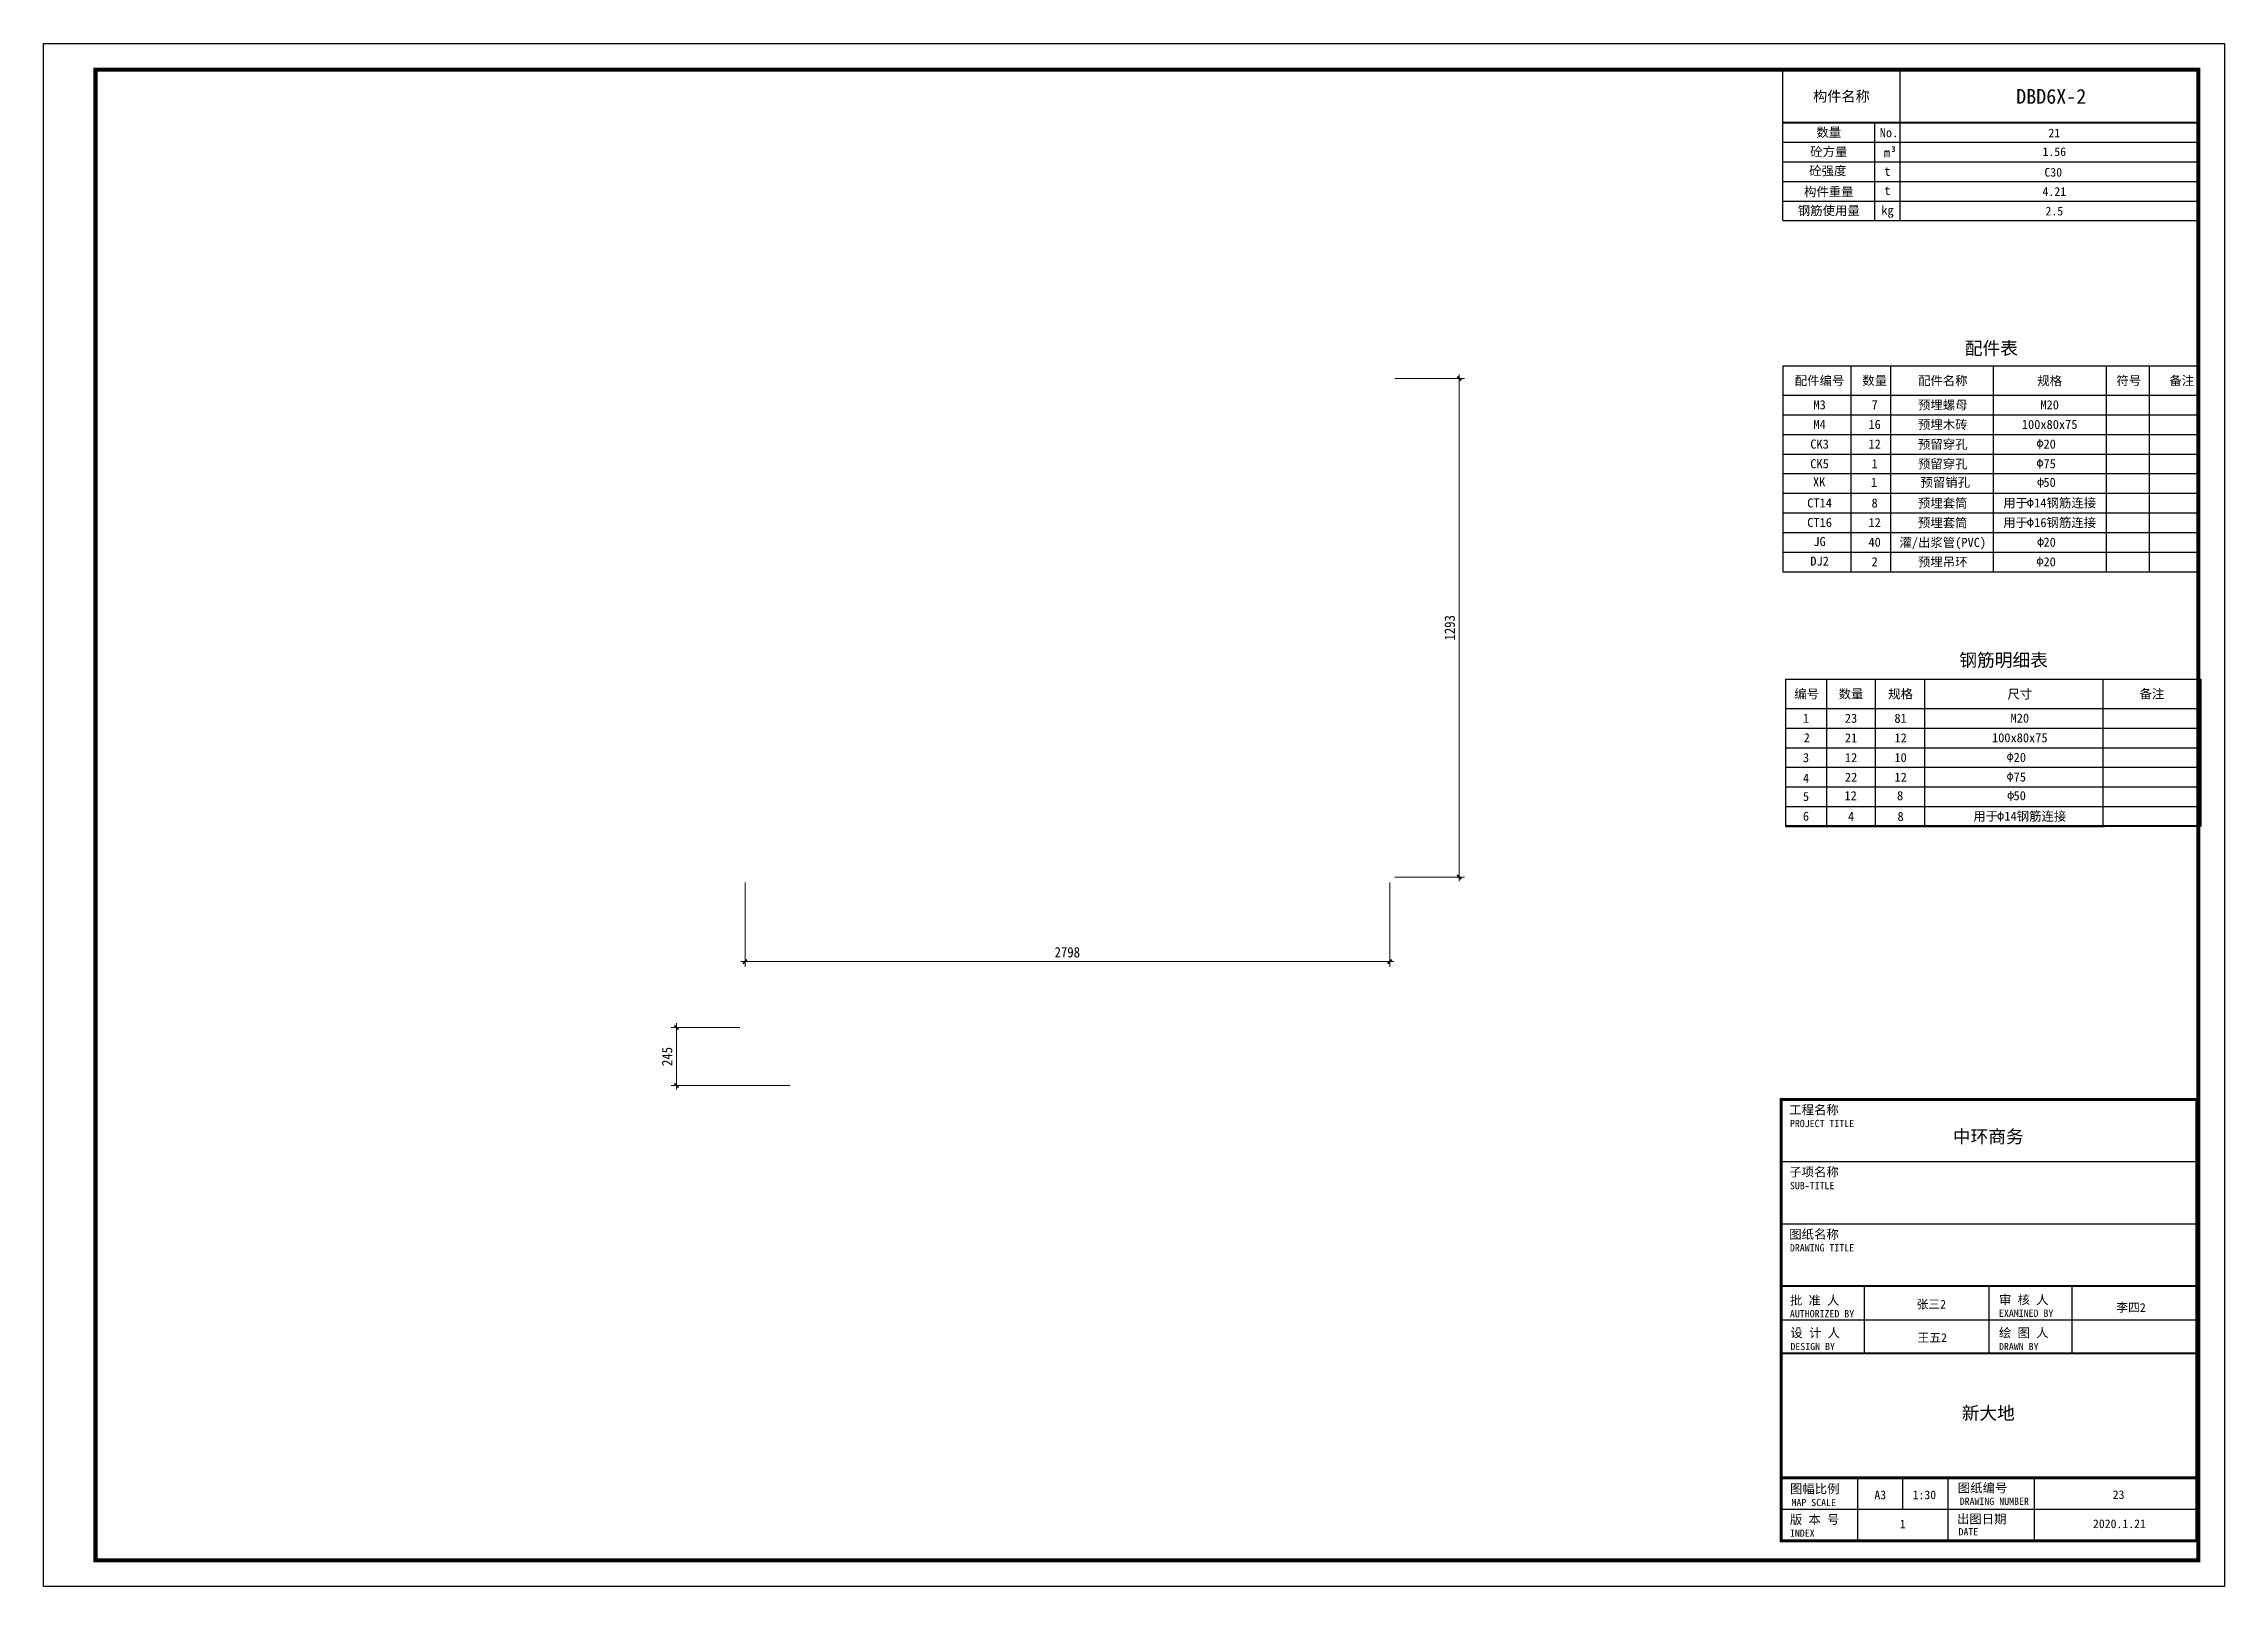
# Model space of a CAD drawing. Header units: millimetres. Extents: x 0 to 28553, y -11737 to 8910.
# Drawn here: x 15953 to 28553, y 0 to 8910 of the extents above; entities that cross this region are included whole.
import ezdxf
from ezdxf.enums import TextEntityAlignment as Align

# ---------------------------------------------------------------- set-up
doc = ezdxf.new("R2010")
doc.units = ezdxf.units.MM
for name, color, linetype in [('DBD6X-2##宽度', 4, 'Continuous'), ('DBD6X-2##配件', 7, 'Continuous'), ('DBD6X-2##钢筋', 7, 'Continuous'), ('DBD6X-2##长度', 4, 'Continuous'), ('DBD6X-2##高度', 4, 'Continuous'), ('图框2', 1, 'Continuous'), ('图框签字栏-图框文字', 255, 'Continuous'), ('图框线', 7, 'Continuous')]:
    doc.layers.add(name, color=color, linetype=linetype)
doc.styles.add('YZ-样式 2', font='simhei.ttf', dxfattribs={"width": 0.9})
doc.styles.add('图框签字栏$0$宋体', font='', dxfattribs={"width": 0.8})
doc.styles.add('图签-样式 2', font='')
doc.styles.add('图签-黑体', font='simhei.ttf')
doc.styles.get('图框签字栏$0$宋体').set_extended_font_data('NSimSun')
doc.styles.get('图签-样式 2').set_extended_font_data('NSimSun')
doc.dimstyles.new('YZ-30', dxfattribs={"dimscale": 30, "dimtxt": 2, "dimasz": 0.8, "dimexe": 1, "dimexo": 1, "dimgap": 0.8, "dimtad": 1, "dimdec": 0, "dimzin": 1, "dimdsep": 46, "dimtxsty": 'YZ-样式 2', "dimblk": 'ARCHTICK', "dimcen": 250, "dimdle": 0.8, "dimclrd": 151, "dimclre": 151, "dimclrt": 7, "dimazin": 0, "dimtfac": 1, "dimtdec": 0, "dimtix": 1, "dimtmove": 2, "dimatfit": 2, "dimldrblk": 'ARCHTICK', "dimfxl": 1, "dimlwd": 9, "dimlwe": 9, "dimarcsym": 0})

msp = doc.modelspace()

# ---------------------------------------------------------------- texts
at = {"layer": 'DBD6X-2##配件', "style": '图签-黑体'}
for s, p in [('配件编号', (26214.5, 6964)), ('数量', (26532.6, 6964)), ('配件名称', (26926.4, 6963.7)), ('规格', (27543.9, 6963.2)), ('符号', (28001.2, 6964)), ('备注', (28306.7, 6964))]:
    msp.add_text(s, height=52.5, dxfattribs=at).set_placement(p, align=Align.MIDDLE_CENTER)
at = {"layer": 'DBD6X-2##配件', "color": 2, "style": '图签-样式 2'}
for s, p in [('M3', (26214.5, 6824.3)), ('7', (26532.6, 6824.3)), ('预埋螺母', (26926.4, 6823.3)), ('M20', (27543.9, 6824)), ('M4', (26214.5, 6711)), ('16', (26532.6, 6711)), ('预埋木砖', (26926.4, 6709.8)), ('100x80x75', (27543.9, 6710.7)), ('CK3', (26214.5, 6597.3)), ('12', (26532.6, 6597.3)), ('预留穿孔', (26926.4, 6596)), ('CK5', (26214.5, 6484)), ('1', (26532.6, 6484)), ('预留穿孔', (26926.3, 6482.7)), ('XK', (26211.9, 6378.7)), ('1', (26529, 6376.2)), ('预留销孔', (26940.4, 6376.2)), ('50', (27543.4, 6376.2)), ('CT14', (26214.5, 6257.3)), ('8', (26532.6, 6257.3)), ('预埋套筒', (26926.3, 6256.1)), ('预埋套筒', (26926.3, 6142.8)), ('用于 14钢筋连接', (27543.9, 6257.5)), ('用于 16钢筋连接', (27543.9, 6144.1)), ('CT16', (26214.5, 6144)), ('JG', (26214.5, 6034.7)), ('40', (26532.6, 6030.9)), ('12', (26532.6, 6144)), ('灌/出浆管(PVC)', (26926.3, 6029.2)), ('20', (27543.9, 6030.6)), ('DJ2', (26214.5, 5921.4)), ('2', (26532.6, 5917.6)), ('预埋吊环', (26926.4, 5916.6)), ('20', (27543.9, 5917.3))]:
    msp.add_text(s, height=52.5, dxfattribs=at).set_placement(p, align=Align.MIDDLE_CENTER)
for s, p in [('20', (27543.9, 6597.3)), ('75', (27543.9, 6484))]:
    msp.add_text(s, height=52.5, rotation=0, dxfattribs=at).set_placement(p, align=Align.MIDDLE_CENTER)
at = {"layer": 'DBD6X-2##钢筋', "style": '图签-黑体'}
for s, p in [('编号', (26139.7, 5154.5)), ('数量', (26396.4, 5154.2)), ('规格', (26682.6, 5154.2)), ('尺寸', (27371.4, 5153.7)), ('备注', (28134.6, 5154.5))]:
    msp.add_text(s, height=52.5, dxfattribs=at).set_placement(p, align=Align.MIDDLE_CENTER)
at = {"layer": 'DBD6X-2##钢筋', "color": 2, "style": '图签-样式 2'}
for s, p in [('M20', (27371.4, 5014.5)), ('1', (26136.2, 5013.8)), ('2', (26140.3, 4901.6)), ('23', (26396.4, 5013.8)), ('21', (26396.4, 4900.3)), ('81', (26682.6, 5013.8)), ('12', (26682.6, 4900.3)), ('100x80x75', (27371.4, 4901.2)), ('3', (26136.2, 4786.3)), ('12', (26396.4, 4786.5)), ('10', (26682.6, 4786.5)), ('4', (26136.2, 4667.8)), ('22', (26396.4, 4673.2)), ('12', (26682.6, 4673.2)), ('5', (26136.2, 4562)), ('12', (26393.8, 4566.8)), ('8', (26680, 4566.8)), ('50', (27370.9, 4566.8)), ('6', (26136.2, 4448.3)), ('4', (26396.4, 4446.7)), ('8', (26682.6, 4446.7)), ('用于 14钢筋连接', (27371.4, 4448))]:
    msp.add_text(s, height=52.5, dxfattribs=at).set_placement(p, align=Align.MIDDLE_CENTER)
for s, p in [('20', (27371.4, 4787.8)), ('75', (27371.4, 4674.5))]:
    msp.add_text(s, height=52.5, rotation=0, dxfattribs=at).set_placement(p, align=Align.MIDDLE_CENTER)
at = {"layer": '图框签字栏-图框文字', "style": '图签-黑体'}
for s, p in [('配件表', (27207, 7150.6)), ('钢筋明细表', (27277.7, 5349.9))]:
    msp.add_text(s, height=75, dxfattribs=at).set_placement(p, align=Align.MIDDLE_CENTER)

# ---------------------------------------------------------------- blocks, each defined once
blk = doc.blocks.new('_ArchTick')
at = {"color": 0, "linetype": 'ByBlock', "const_width": 0.4}
blk.add_lwpolyline([(-0.5, -0.5), (0.5, 0.5)], dxfattribs=at)
blk = doc.blocks.new('*D2')
at = {"layer": 'DBD6X-2##长度', "color": 151, "lineweight": 9, "transparency": 16777216}
for p, q in [((20006, 4066), (20006, 3578)), ((23731, 4066), (23731, 3578)), ((19982, 3608), (23755, 3608))]:
    blk.add_line(p, q, dxfattribs=at)
at = {"layer": 'Defpoints', "color": 0, "transparency": 16777216}
for p in [(20006, 4096), (23731, 4096), (23731, 3608)]:
    blk.add_point(p, dxfattribs=at)
at = {"layer": 'DBD6X-2##长度', "color": 151, "lineweight": 9, "transparency": 16777216, "xscale": 24, "yscale": 24, "zscale": 24, "rotation": 180}
blk.add_blockref('_ArchTick', (20006, 3608), dxfattribs=at)
at = {"layer": 'DBD6X-2##长度', "color": 151, "lineweight": 9, "transparency": 16777216, "xscale": 24, "yscale": 24, "zscale": 24}
blk.add_blockref('_ArchTick', (23731, 3608), dxfattribs=at)
at = {"layer": 'DBD6X-2##长度', "color": 7, "transparency": 16777216, "insert": (21868, 3662), "char_height": 60, "attachment_point": 5, "style": 'YZ-样式 2'}
blk.add_mtext('2798', dxfattribs=at)
blk = doc.blocks.new('*D3')
at = {"layer": 'DBD6X-2##高度', "color": 151, "lineweight": 9, "transparency": 16777216}
for p, q in [((19976, 3228), (19580, 3228)), ((19610, 3252), (19610, 2869)), ((20266, 2893), (19580, 2893))]:
    blk.add_line(p, q, dxfattribs=at)
at = {"layer": 'Defpoints', "color": 0, "transparency": 16777216}
for p in [(20006, 3228), (19610, 2893), (20296, 2893)]:
    blk.add_point(p, dxfattribs=at)
at = {"layer": 'DBD6X-2##高度', "color": 151, "lineweight": 9, "transparency": 16777216, "xscale": 24, "yscale": 24, "zscale": 24}
for p, rotation in [((19610, 3228), 90), ((19610, 2893), 270)]:
    blk.add_blockref('_ArchTick', p, dxfattribs=dict(at, rotation=rotation))
at = {"layer": 'DBD6X-2##高度', "color": 7, "transparency": 16777216, "insert": (19556, 3060), "char_height": 60, "attachment_point": 5, "rotation": 90, "style": 'YZ-样式 2'}
blk.add_mtext('245', dxfattribs=at)
blk = doc.blocks.new('*D4')
at = {"layer": 'DBD6X-2##宽度', "color": 151, "lineweight": 9, "transparency": 16777216}
for p, q in [((23761, 6976), (24163, 6976)), ((24133, 7000), (24133, 4072)), ((23761, 4096), (24163, 4096))]:
    blk.add_line(p, q, dxfattribs=at)
at = {"layer": 'Defpoints', "color": 0, "transparency": 16777216}
for p in [(23731, 6976), (23731, 4096), (24133, 4096)]:
    blk.add_point(p, dxfattribs=at)
at = {"layer": 'DBD6X-2##宽度', "color": 151, "lineweight": 9, "transparency": 16777216, "xscale": 24, "yscale": 24, "zscale": 24}
for p, rotation in [((24133, 6976), 90), ((24133, 4096), 270)]:
    blk.add_blockref('_ArchTick', p, dxfattribs=dict(at, rotation=rotation))
at = {"layer": 'DBD6X-2##宽度', "color": 7, "transparency": 16777216, "insert": (24078, 5536), "char_height": 60, "attachment_point": 5, "rotation": 90, "style": 'YZ-样式 2'}
blk.add_mtext('1293', dxfattribs=at)
blk = doc.blocks.new('构件信息')
at = {"layer": '图框线'}
for p, q in [((2184, 3014), (2184, 3886)), ((2184, 3886), (4585, 3886)), ((2859, 3886), (2859, 3014)), ((4585, 3886), (4585, 3014)), ((2715, 3014), (2715, 3580)), ((2184, 3467), (4585, 3467)), ((2184, 3354), (4585, 3354)), ((2184, 3240), (4585, 3240)), ((2184, 3127), (4585, 3127)), ((2184, 3127), (4585, 3127)), ((2184, 3014), (4585, 3014))]:
    blk.add_line(p, q, dxfattribs=at)
at = {"layer": '图框线', "const_width": 12.1}
blk.add_lwpolyline([(2184, 3580), (4585, 3580)], dxfattribs=at)
at = {"style": '图签-黑体'}
blk.add_attdef('构件名称', (3532, 3689), '', height=85, dxfattribs=at)
for tag, p in [('数量', (3752, 3495)), ('砼方量', (3752, 3387)), ('混凝土强度', (3746, 3268)), ('构件重量', (3752, 3157)), ('钢筋使用量', (3752, 3044))]:
    blk.add_attdef(tag, text='', height=50, dxfattribs=at).set_placement(p, align=Align.CENTER)
at = {"layer": '图框签字栏-图框文字', "style": '图签-黑体'}
for s, height, p in [('构件名称', 60, (2522, 3732)), ('数量', 52.5, (2449, 3524)), ('No.', 52.5, (2797, 3522)), ('砼方量', 52.5, (2449, 3412)), ('m', 52.5, (2785, 3407)), ('m', 52.5, (2785, 3405)), ('3', 31.8, (2823, 3428)), ('3', 31.8, (2823, 3426)), ('砼强度', 52.5, (2443, 3302)), ('t', 52.5, (2788, 3299)), ('构件重量', 52.5, (2449, 3181)), ('t', 52.5, (2788, 3188)), ('钢筋使用量', 52.5, (2449, 3072)), ('kg', 52.5, (2788, 3074))]:
    blk.add_text(s, height=height, dxfattribs=at).set_placement(p, align=Align.MIDDLE_CENTER)
blk = doc.blocks.new('图纸信息')
at = {"layer": '图框线'}
for p, q in [((10049, 2341), (12450, 2341)), ((10049, 1981), (12450, 1981)), ((10530, 1233), (10530, 1622)), ((11250, 1233), (11250, 1622)), ((11730, 1233), (11730, 1622)), ((12450, 1425), (10049, 1425)), ((12450, 1233), (10049, 1233)), ((12450, 1233), (10049, 1233)), ((10491, 150), (10491, 514)), ((10752, 332), (10752, 514)), ((11013, 150), (11013, 514)), ((11513, 150), (11513, 514)), ((12450, 332), (10049, 332)), ((11013, 150), (10049, 150))]:
    blk.add_line(p, q, dxfattribs=at)
at = {"layer": '图框线', "const_width": 17}
blk.add_lwpolyline([(10049, 2700), (12450, 2700), (12450, 150), (10049, 150)], close=True, dxfattribs=at)
at = {"layer": '图框线'}
for points, const_width in [([(10049, 2700), (12450, 2700)], 12.1), ([(10049, 1622), (12450, 1622)], 12.1), ([(10049, 1233), (12450, 1233)], 12.1), ([(10049, 514), (12450, 514)], 17)]:
    blk.add_lwpolyline(points, dxfattribs=dict(at, const_width=const_width))
at = {"style": '图签-黑体', "flags": 1}
for tag, p in [('构件名称', (10796, 2774)), ('构件类型', (11518, 2774))]:
    blk.add_attdef(tag, p, '', height=50, dxfattribs=at)
at = {"style": '图签-黑体'}
for tag, height, p in [('项目名称', 75, (11245, 2448)), ('子项名称', 75, (11231, 2105)), ('图纸名称', 75, (11245, 1729)), ('批准人', 50, (10916, 1492)), ('审核人', 50, (12070, 1473)), ('设计人', 50, (10921, 1299)), ('绘图人', 50, (12070, 1299)), ('设计单位', 75, (11245, 851)), ('图幅', 50, (10621, 391)), ('Scale', 50, (10876, 391)), ('图纸编号', 50, (11998, 392)), ('版本', 50, (10751, 223)), ('出图日期', 50, (12003, 224))]:
    blk.add_attdef(tag, text='', height=height, dxfattribs=at).set_placement(p, align=Align.CENTER)
at = {"layer": '图框签字栏-图框文字'}
for s, height, style, p in [('工程名称', 52.5, '图签-黑体', (10095, 2614)), ('PROJECT TITLE', 42, '图框签字栏$0$宋体', (10099, 2540)), ('子项名称', 52.5, '图签-黑体', (10095, 2255)), ('SUB-TITLE', 42, '图框签字栏$0$宋体', (10099, 2181)), ('图纸名称', 52.5, '图签-黑体', (10095, 1895)), ('DRAWING TITLE', 42, '图框签字栏$0$宋体', (10099, 1822)), ('批 准 人', 52.5, '图签-黑体', (10099, 1514)), ('审 核 人', 52.5, '图签-黑体', (11307, 1517)), ('AUTHORIZED BY', 42, '图框签字栏$0$宋体', (10099, 1441)), ('绘 图 人', 52.5, '图签-黑体', (11307, 1326)), ('EXAMINED BY', 42, '图框签字栏$0$宋体', (11307, 1444)), ('设 计 人', 52.5, '图签-黑体', (10102, 1326)), ('DESIGN BY', 42, '图框签字栏$0$宋体', (10102, 1252)), ('DRAWN BY', 42, '图框签字栏$0$宋体', (11307, 1252)), ('图幅比例', 52.5, '图签-黑体', (10099, 425)), ('MAP SCALE', 42, '图框签字栏$0$宋体', (10108, 351)), ('图纸编号', 52.5, '图签-黑体', (11069, 430)), ('版 本 号', 52.5, '图签-黑体', (10099, 248)), ('出图日期', 52.5, '图签-黑体', (11064, 251)), ('INDEX', 42, '图框签字栏$0$宋体', (10099, 174)), ('DATE', 42, '图框签字栏$0$宋体', (11073, 182))]:
    blk.add_text(s, height=height, dxfattribs=dict(at, style=style)).set_placement(p)
at = {"layer": '图框签字栏-图框文字', "style": '图框签字栏$0$宋体'}
blk.add_text('DRAWING NUMBER', height=42, dxfattribs=at).set_placement((11280, 358), align=Align.CENTER)

# ---------------------------------------------------------------- dimensions: what is measured, and where the dimension line sits
at = {"layer": 'DBD6X-2##宽度', "color": 0}
dim = msp.add_linear_dim(base=(24132.6, 4095.8), p1=(23731, 6975.8), p2=(23731, 4095.8), angle=90, text='1293', dimstyle='YZ-30', override={"dimfxl": 20}, dxfattribs=at)
dim.commit()
dim.dimension.update_dxf_attribs({"geometry": '*D4', "text_midpoint": (24078.3, 5535.8), "dimtype": 160})
at = {"layer": 'DBD6X-2##长度', "color": 3}
dim = msp.add_linear_dim(base=(23731, 3607.5), p1=(20006, 4095.8), p2=(23731, 4095.8), text='2798', dimstyle='YZ-30', override={"dimfxl": 20}, dxfattribs=at)
dim.commit()
dim.dimension.update_dxf_attribs({"geometry": '*D2', "text_midpoint": (21868.5, 3661.5)})
at = {"layer": 'DBD6X-2##高度', "color": 3}
dim = msp.add_linear_dim(base=(19610.5, 2892.6), p1=(20006, 3227.6), p2=(20296, 2892.6), angle=90, text='245', dimstyle='YZ-30', override={"dimfxl": 20}, dxfattribs=at)
dim.commit()
dim.dimension.update_dxf_attribs({"geometry": '*D3', "text_midpoint": (19556.5, 3060.1)})

# ---------------------------------------------------------------- linework, layer by layer
at = {"layer": 'DBD6X-2##配件'}
for p, q in [((26002.6, 7049.2), (28403.4, 7049.2)), ((26002.6, 7049.2), (26002.6, 5859.9)), ((26394.2, 7049.2), (26394.2, 5859.9)), ((26623.9, 7049.2), (26623.9, 5859.9)), ((27218.2, 7049.2), (27218.2, 5859.9)), ((27869.7, 7049.2), (27869.7, 5859.9)), ((28119.7, 7049.2), (28119.7, 5859.9)), ((28403.4, 7049.2), (28403.4, 5859.9)), ((26002.6, 6879.9), (28403.4, 6879.9)), ((26002.6, 6766.6), (28403.4, 6766.6)), ((26002.6, 6653.3), (28403.3, 6653.3)), ((26002.6, 6539.9), (28403.4, 6539.9)), ((26002.6, 6426.6), (28403.3, 6426.6)), ((26002.6, 6313.3), (28403.4, 6313.3)), ((26002.6, 6199.9), (28403.4, 6199.9)), ((26002.6, 6086.6), (28403.4, 6086.6)), ((26002.6, 5973.2), (28403.4, 5973.2)), ((26002.6, 5859.9), (28403.4, 5859.9)), ((26002.6, 5859.9), (28403.4, 5859.9))]:
    msp.add_line(p, q, dxfattribs=at)
at = {"layer": 'DBD6X-2##配件', "color": 2, "lineweight": 15}
for points in [[(27487.8, 6626), (27487.8, 6570.2)], [(27487.8, 6512.6), (27487.8, 6456.9)], [(27491.4, 6402.7), (27491.4, 6346.9)], [(27432.6, 6284.9), (27432.6, 6229.1)], [(27432.6, 6171.5), (27432.6, 6115.8)], [(27491.4, 6057.9), (27491.4, 6002.2)], [(27487.8, 5945.9), (27487.8, 5890.2)]]:
    msp.add_lwpolyline(points, dxfattribs=at)
for centre in [(27488.1, 6599.1), (27488.1, 6485.8), (27491.4, 6375.1), (27432.6, 6257.3), (27432.6, 6144), (27488.1, 5919.1), (27491.4, 6030.4)]:
    msp.add_circle(centre, 15.4, dxfattribs=at)
at = {"layer": 'DBD6X-2##钢筋'}
for p, q in [((26017.3, 5239.7), (28418.1, 5239.7)), ((26017.3, 5239.7), (26017.3, 4390.4)), ((26253.9, 5239.2), (26253.9, 4390.4)), ((26534.7, 5239.7), (26534.7, 4390.4)), ((26821, 5239.7), (26821, 4390.4)), ((27851.1, 5239.7), (27851.1, 4390.4)), ((28418.1, 5239.7), (28418.1, 4390.9)), ((26017.3, 5070.4), (28418.1, 5070.4)), ((26017.3, 4957.1), (28418.1, 4957.1)), ((26017.3, 4843.8), (28418.1, 4843.8)), ((26017.3, 4730.4), (28418.1, 4730.4)), ((26017.3, 4617.1), (28418.1, 4617.1)), ((26017.3, 4503.8), (28418.1, 4503.8)), ((26017.3, 4390.4), (28418.1, 4390.4))]:
    msp.add_line(p, q, dxfattribs=at)
at = {"layer": 'DBD6X-2##钢筋', "color": 2, "lineweight": 15}
for points in [[(27315.2, 4816.5), (27315.2, 4760.7)], [(27315.2, 4703.1), (27315.2, 4647.4)], [(27318.8, 4593.2), (27318.8, 4537.5)], [(27260.1, 4475.4), (27260.1, 4419.6)]]:
    msp.add_lwpolyline(points, dxfattribs=at)
at = {"layer": 'DBD6X-2##钢筋', "const_width": 12.1}
msp.add_lwpolyline([(26017.3, 4390.4), (28418.1, 4390.9)], dxfattribs=at)
at = {"layer": 'DBD6X-2##钢筋', "color": 2, "lineweight": 15}
for centre in [(27315.6, 4789.6), (27315.6, 4676.3), (27318.8, 4565.7), (27260.1, 4447.8)]:
    msp.add_circle(centre, 15.4, dxfattribs=at)
at = {"layer": '图框2', "color": 1}
msp.add_lwpolyline([(15953.3, 0), (15953.3, 8910), (28553.3, 8910), (28553.3, 0)], close=True, dxfattribs=at)
at = {"layer": '图框线', "const_width": 24}
msp.add_lwpolyline([(16253.3, 8760), (28403.3, 8760), (28403.3, 150), (16253.3, 150)], close=True, dxfattribs=at)

# ---------------------------------------------------------------- block references
for name, p, values in [('构件信息', (23818.7, 4873.9), {'构件名称': 'DBD6X-2', '数量': '21', '砼方量': '1.56', '构件重量': '4.21', '混凝土强度': 'C30', '钢筋使用量': '2.5'}), ('图纸信息', (15944, 112.4), {'项目名称': '中环商务', '批准人': '张三2', '审核人': '李四2', '设计人': '王五2', '设计单位': '新大地', '图纸编号': '23', '图幅': 'A3', 'Scale': '1:30', '版本': '1', '出图日期': '2020.1.21'})]:
    msp.add_blockref(name, p).add_auto_attribs(values)

msp.set_redraw_order([(e.dxf.handle, doc.entitydb.next_handle()) for e in msp.query("TEXT MTEXT ATTDEF DIMENSION ARC_DIMENSION")])  # texts and dimensions are drawn at this point

doc.saveas('drawing.dxf')
